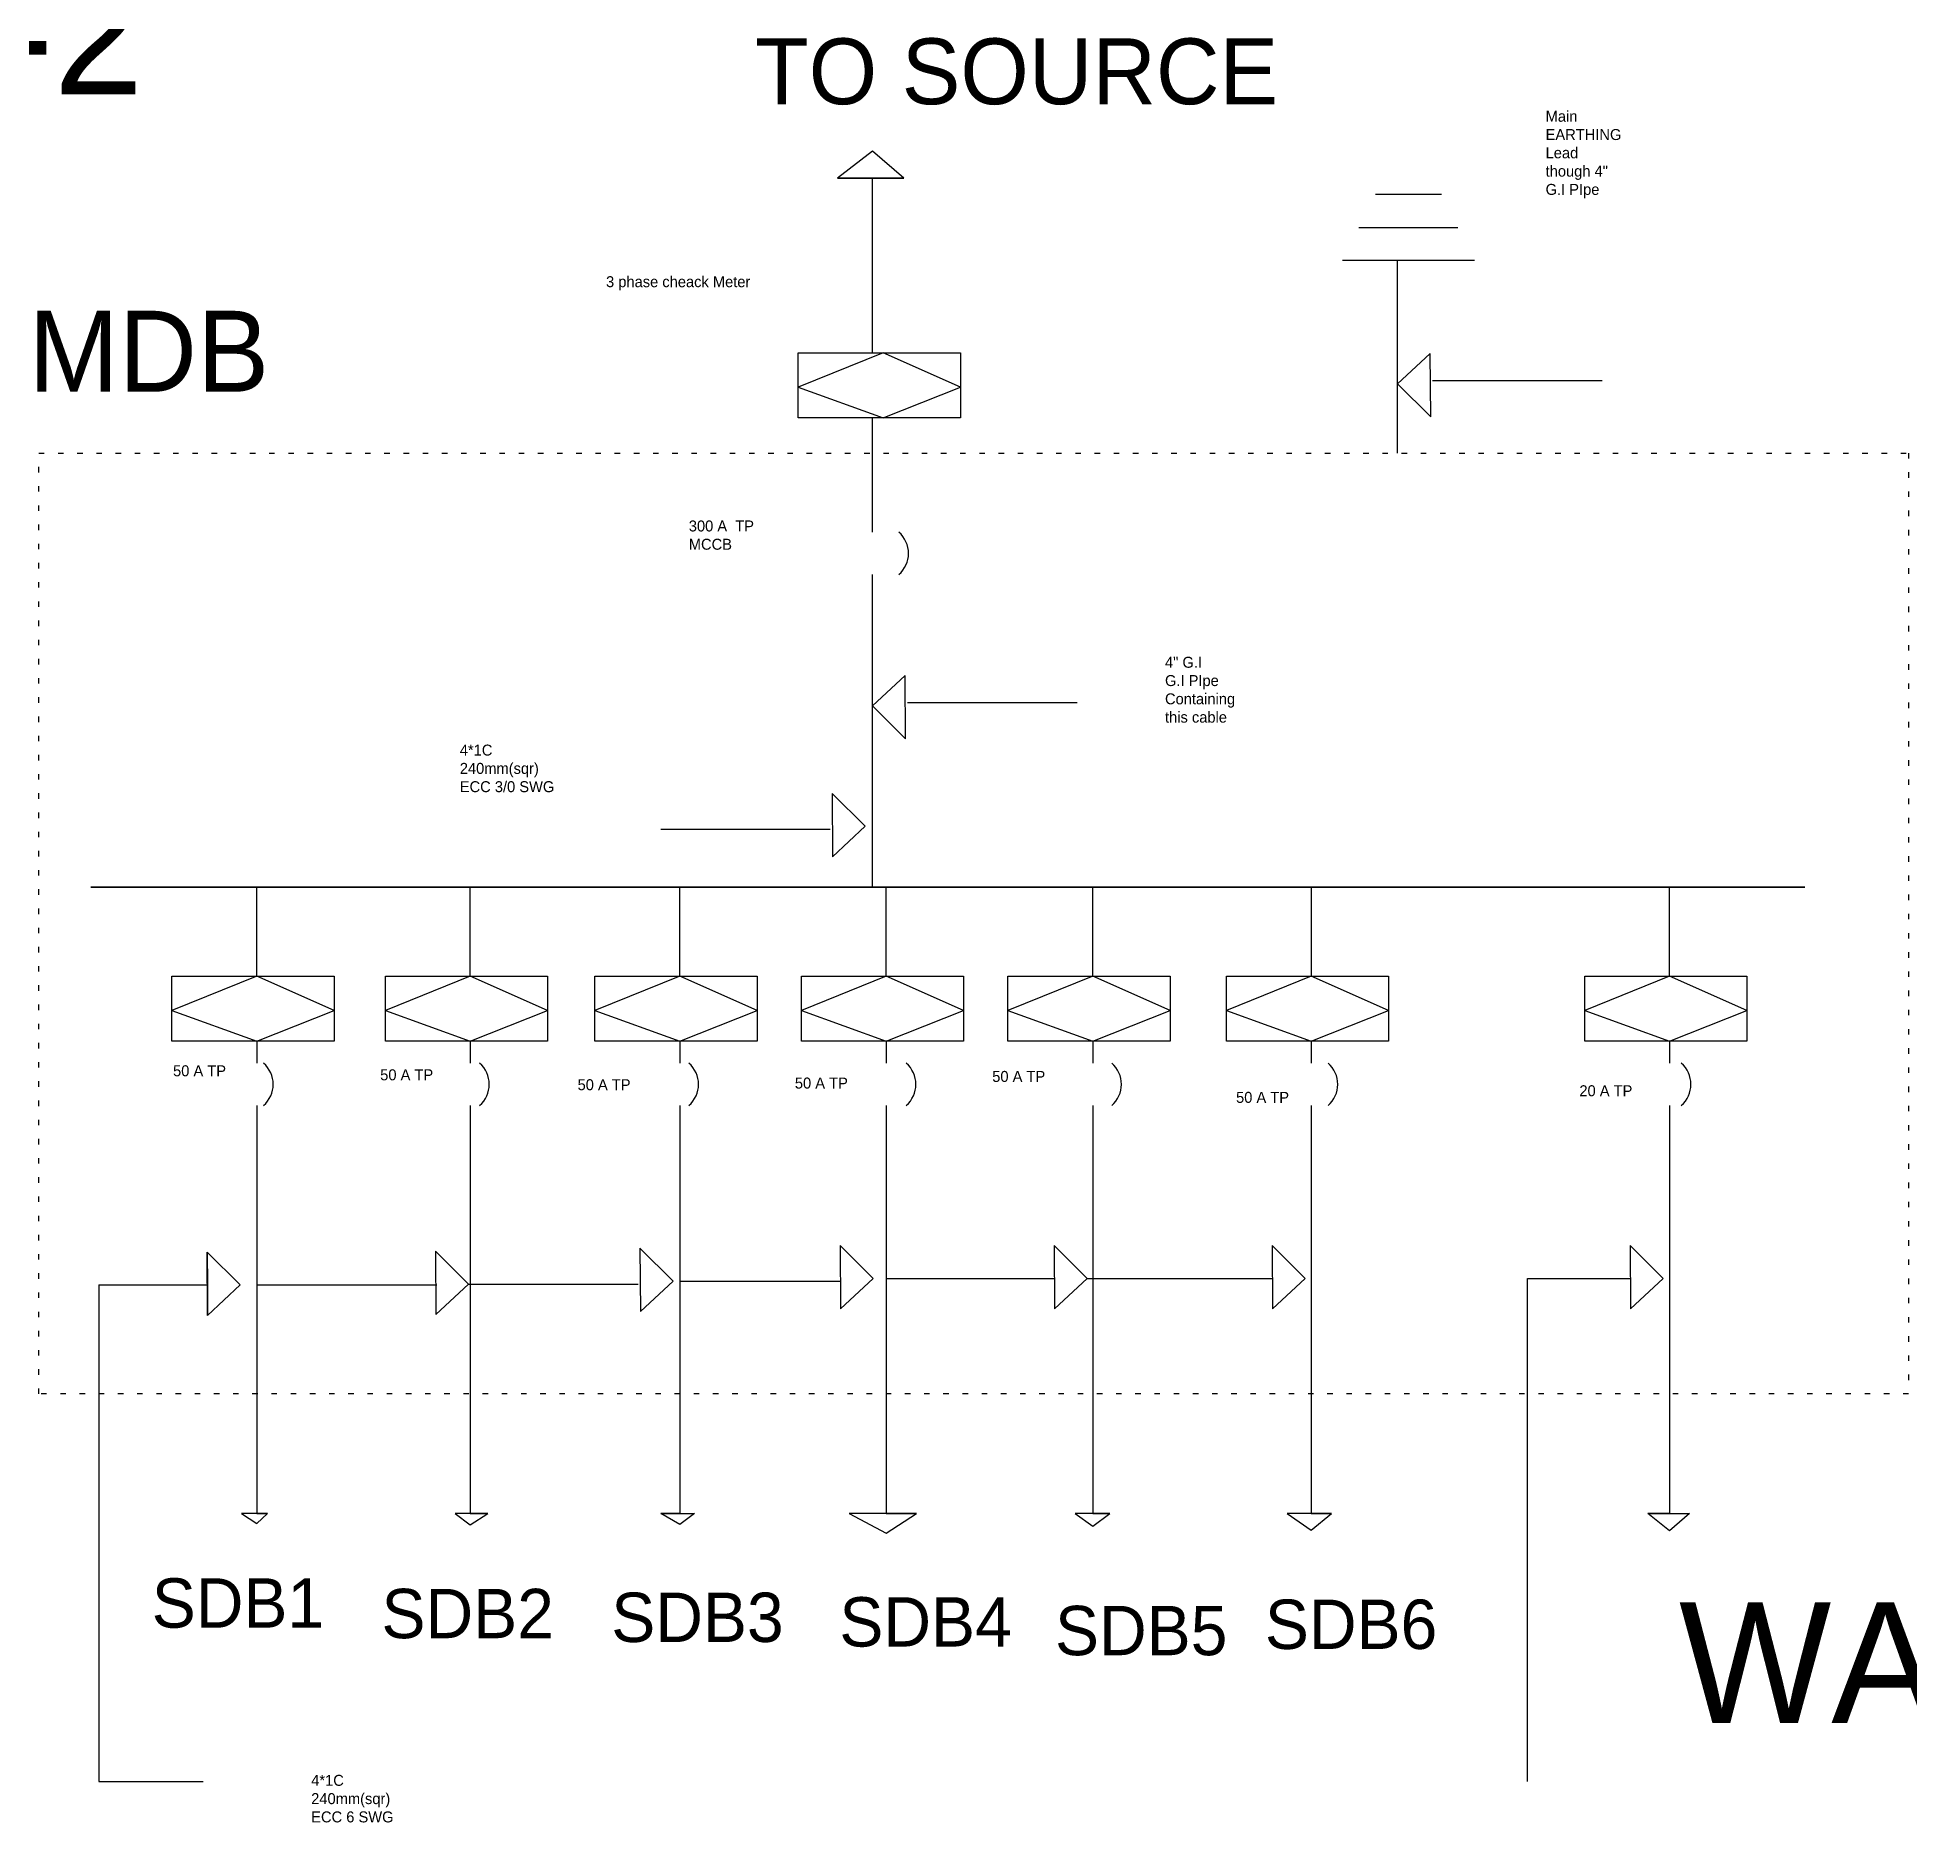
# Model space of a CAD drawing. Header units: inches. Extents: x 10.7 to 73.4, y 2.6 to 48.2.
# Drawn here: x 23.65 to 57.77, y 10.84 to 43.38 of the extents above; entities that cross this region are included whole.
import ezdxf

# ---------------------------------------------------------------- set-up
doc = ezdxf.new("R2010")
doc.units = ezdxf.units.IN
doc.header["$MEASUREMENT"] = 0
doc.linetypes.add('DOT', pattern=[0.25, 0, -0.25])

msp = doc.modelspace()

# ---------------------------------------------------------------- texts
at = {"attachment_point": 1}
for s, insert, char_height, width in [('S.M.RASEL\\P22-48039-2', (10.53, 48.207), 2.2, 17.37236), ('{\\H6x;TO SOURCE}', (36.732, 43.361), 0.2, 10.91157), ('3 phase cheack Meter ', (34.016, 39.026), 0.2, 3.37153), ('MDB', (23.486, 38.397), 1.4767, 9.13829), ('300 A  TP\\PMCCB', (35.525, 34.573), 0.2, 1.75), ('4" G.I\\PG.I PIpe\\PContaining \\Pthis cable', (44.208, 32.088), 0.2, 1.75), ('4*1C \\P240mm(sqr)\\PECC 3/0 SWG', (31.349, 30.487), 0.2, 1.75), ('50 A TP\\P\\P', (26.121, 24.641), 0.2, 1.365), ('50 A TP\\P\\P', (29.898, 24.568), 0.2, 1.365), ('50 A TP\\P\\P', (33.497, 24.387), 0.2, 1.365), ('50 A TP\\P\\P', (37.459, 24.417), 0.2, 1.365), ('50 A TP\\P\\P', (41.058, 24.538), 0.2, 1.365), ('SDB2', (29.921, 15.097), 0.9, 3.15), ('SDB3', (34.111, 15.028), 0.9, 3.15), ('SDB4', (38.27, 14.945), 0.9, 3.15), ('SDB5', (42.202, 14.787), 0.9, 3.15), ('SDB6', (46.029, 14.901), 0.9, 3.15), ('4*1C \\P240mm(sqr)\\PECC 6 SWG', (28.64, 11.706), 0.2, 2.275)]:
    msp.add_mtext(s, dxfattribs=dict(at, insert=insert, char_height=char_height, width=width))
for s, insert, char_height in [('Main \\PEARTHING \\PLead \\Pthough 4"\\PG.I PIpe', (51.148, 42.042), 0.2), ('20 A TP', (51.764, 24.277), 0.2), ('50 A TP', (45.504, 24.156), 0.2), ('SDB1', (25.732, 15.289), 0.9), ('WATER PUMP', (53.58, 14.853), 2.2)]:
    msp.add_mtext(s, dxfattribs=dict(at, insert=insert, char_height=char_height))

# ---------------------------------------------------------------- blocks, each defined once
blk = doc.blocks.new('Ground')
at = {"color": 7}
for p, q in [((-0.1, 0), (0.1, 0)), ((0.075, -0.05), (-0.075, -0.05)), ((-0.05, -0.1), (0.05, -0.1))]:
    blk.add_line(p, q, dxfattribs=at)

# ---------------------------------------------------------------- linework, layer by layer
for p, q in [((38.875, 41.307), (38.234, 40.815)), ((39.444, 40.815), (38.875, 41.307)), ((38.875, 40.815), (38.234, 40.815)), ((38.234, 40.815), (38.875, 40.815)), ((38.875, 40.815), (39.444, 40.815)), ((39.444, 40.815), (38.875, 40.815)), ((39.444, 40.815), (38.875, 40.815)), ((48.45, 35.802), (48.45, 39.314)), ((49.045, 37.618), (48.45, 37.063)), ((49.053, 36.464), (49.045, 37.618)), ((48.45, 37.063), (49.053, 36.464)), ((52.18, 37.12), (49.087, 37.12)), ((38.875, 34.359), (38.875, 36.445)), ((38.875, 27.889), (38.875, 33.587)), ((39.471, 31.747), (38.875, 31.192)), ((39.479, 30.593), (39.471, 31.747)), ((38.875, 31.192), (39.479, 30.593)), ((42.606, 31.248), (39.513, 31.248)), ((38.138, 29.598), (38.146, 28.444)), ((38.742, 28.999), (38.138, 29.598)), ((35.012, 28.943), (38.105, 28.943)), ((38.146, 28.444), (38.742, 28.999)), ((27.648, 26.264), (27.648, 27.889)), ((31.54, 26.264), (31.54, 27.889)), ((35.36, 26.264), (35.36, 27.889)), ((39.125, 26.264), (39.125, 27.889)), ((42.89, 26.264), (42.89, 27.889)), ((46.876, 27.889), (46.876, 26.264)), ((53.409, 26.264), (53.409, 27.889)), ((27.648, 23.91), (27.648, 16.469)), ((31.54, 23.908), (31.54, 16.469)), ((35.36, 23.908), (35.36, 16.469)), ((39.125, 23.908), (39.125, 16.469)), ((42.89, 23.908), (42.89, 16.469)), ((46.876, 23.908), (46.876, 16.469)), ((53.409, 23.908), (53.409, 16.469)), ((38.284, 21.353), (38.292, 20.199)), ((38.888, 20.754), (38.284, 21.353)), ((52.687, 21.353), (52.696, 20.199)), ((53.291, 20.754), (52.687, 21.353)), ((24.765, 20.636), (26.746, 20.636)), ((24.765, 20.636), (24.765, 11.586)), ((26.75, 20.081), (27.346, 20.636)), ((50.819, 20.754), (52.696, 20.756)), ((50.819, 11.586), (50.819, 20.754)), ((52.696, 20.199), (53.291, 20.754)), ((53.291, 20.754), (53.291, 20.754)), ((27.844, 16.469), (27.369, 16.469)), ((27.369, 16.469), (27.648, 16.287)), ((27.648, 16.469), (27.844, 16.469)), ((27.648, 16.287), (27.844, 16.469)), ((31.863, 16.469), (31.263, 16.469)), ((31.263, 16.469), (31.54, 16.264)), ((31.54, 16.469), (31.863, 16.469)), ((31.54, 16.264), (31.863, 16.469)), ((35.36, 16.469), (35.015, 16.469)), ((35.015, 16.469), (35.628, 16.469)), ((35.36, 16.268), (35.015, 16.469)), ((35.628, 16.469), (35.36, 16.268)), ((39.679, 16.469), (38.45, 16.469)), ((38.45, 16.469), (39.125, 16.109)), ((39.125, 16.469), (39.679, 16.469)), ((39.125, 16.109), (39.679, 16.469)), ((43.202, 16.469), (42.571, 16.469)), ((42.571, 16.469), (42.89, 16.24)), ((42.89, 16.469), (43.202, 16.469)), ((42.89, 16.24), (43.202, 16.469)), ((47.245, 16.469), (46.436, 16.469)), ((46.436, 16.469), (46.876, 16.168)), ((46.876, 16.469), (47.245, 16.469)), ((46.876, 16.168), (47.245, 16.469)), ((53.409, 16.469), (53.009, 16.469)), ((53.009, 16.469), (53.773, 16.469)), ((53.409, 16.157), (53.009, 16.469)), ((53.773, 16.469), (53.409, 16.157)), ((24.765, 11.586), (26.668, 11.586))]:
    msp.add_line(p, q)
at = {"lineweight": 30}
for p, q in [((38.875, 37.627), (38.875, 40.815)), ((39.07, 37.627), (37.522, 37.003)), ((40.48, 37.003), (39.07, 37.627)), ((37.522, 37.003), (39.07, 36.445)), ((39.07, 36.445), (40.48, 37.003)), ((26.1, 26.264), (27.648, 26.264)), ((27.648, 26.264), (26.1, 25.639)), ((29.058, 25.639), (27.648, 26.264)), ((31.54, 26.264), (29.992, 25.639)), ((32.95, 25.639), (31.54, 26.264)), ((35.36, 26.264), (33.813, 25.639)), ((36.77, 25.639), (35.36, 26.264)), ((39.125, 26.264), (37.578, 25.639)), ((40.535, 25.639), (39.125, 26.264)), ((42.89, 26.264), (41.342, 25.639)), ((44.3, 25.639), (42.89, 26.264)), ((46.876, 26.264), (45.329, 25.639)), ((48.286, 25.639), (46.876, 26.264)), ((53.409, 26.264), (51.862, 25.639)), ((54.82, 25.639), (53.409, 26.264)), ((26.1, 25.639), (27.648, 25.081)), ((27.648, 25.081), (29.058, 25.639)), ((29.992, 25.639), (31.54, 25.081)), ((31.54, 25.081), (32.95, 25.639)), ((33.813, 25.639), (35.36, 25.081)), ((35.36, 25.081), (36.77, 25.639)), ((37.578, 25.639), (39.125, 25.081)), ((39.125, 25.081), (40.535, 25.639)), ((41.342, 25.639), (42.89, 25.081)), ((42.89, 25.081), (44.3, 25.639)), ((45.329, 25.639), (46.876, 25.081)), ((46.876, 25.081), (48.286, 25.639)), ((51.862, 25.639), (53.409, 25.081)), ((53.409, 25.081), (54.82, 25.639)), ((27.648, 25.081), (27.648, 24.68)), ((31.54, 25.081), (31.54, 24.68)), ((35.36, 25.081), (35.36, 24.68)), ((39.125, 25.081), (39.125, 24.68)), ((42.89, 25.081), (42.89, 24.68)), ((46.876, 25.081), (46.876, 24.68)), ((53.409, 25.081), (53.409, 24.68)), ((30.904, 21.25), (30.912, 20.097)), ((31.507, 20.652), (30.904, 21.25)), ((34.634, 21.307), (34.642, 20.153)), ((35.238, 20.708), (34.634, 21.307)), ((42.185, 21.353), (42.193, 20.199)), ((42.788, 20.754), (42.185, 21.353)), ((46.161, 21.353), (46.169, 20.199)), ((46.765, 20.754), (46.161, 21.353)), ((27.648, 20.636), (30.93, 20.636)), ((30.912, 20.097), (31.507, 20.652)), ((31.507, 20.652), (34.6, 20.652)), ((34.642, 20.153), (35.238, 20.708)), ((35.36, 20.708), (38.284, 20.708)), ((38.292, 20.199), (38.888, 20.754)), ((39.125, 20.754), (42.189, 20.754)), ((42.193, 20.199), (42.788, 20.754)), ((42.788, 20.754), (46.165, 20.754)), ((46.169, 20.199), (46.765, 20.754))]:
    msp.add_line(p, q, dxfattribs=at)
at = {"lineweight": 35}
for p, q in [((24.622, 27.889), (55.875, 27.889)), ((24.622, 27.889), (47.122, 27.889)), ((55.875, 27.889), (38.875, 27.889)), ((42.89, 27.889), (46.876, 27.889)), ((26.746, 20.636), (26.742, 21.235)), ((26.742, 21.235), (26.75, 20.081)), ((27.346, 20.636), (26.742, 21.235))]:
    msp.add_line(p, q, dxfattribs=at)
at = {"lineweight": 30}
for points in [[(37.522, 37.627), (40.48, 37.627), (40.48, 36.445), (37.522, 36.445)], [(26.1, 26.264), (29.058, 26.264), (29.058, 25.081), (26.1, 25.081)], [(29.992, 26.264), (32.95, 26.264), (32.95, 25.081), (29.992, 25.081)], [(33.813, 26.264), (36.77, 26.264), (36.77, 25.081), (33.813, 25.081)], [(37.578, 26.264), (40.535, 26.264), (40.535, 25.081), (37.578, 25.081)], [(41.342, 26.264), (44.3, 26.264), (44.3, 25.081), (41.342, 25.081)], [(45.329, 26.264), (48.286, 26.264), (48.286, 25.081), (45.329, 25.081)], [(51.862, 26.264), (54.82, 26.264), (54.82, 25.081), (51.862, 25.081)]]:
    msp.add_lwpolyline(points, close=True, dxfattribs=at)
at = {"linetype": 'DOT'}
msp.add_lwpolyline([(23.673, 35.802), (57.766, 35.802), (57.766, 18.649), (23.673, 18.649)], close=True, dxfattribs=at)
for centre in [(39.021, 33.973), (27.437, 24.294), (31.377, 24.294), (35.193, 24.294), (39.156, 24.294), (42.904, 24.294), (46.849, 24.294), (53.288, 24.294)]:
    msp.add_arc(centre, 0.51, 310.8481, 49.1519)

# ---------------------------------------------------------------- block references
at = {"xscale": 12.03123126707135, "yscale": 12.03123126707135, "zscale": 12.03123126707136, "rotation": 180.0000000000013}
msp.add_blockref('Ground', (48.646, 39.314), dxfattribs=at)

msp.set_redraw_order([(e.dxf.handle, doc.entitydb.next_handle()) for e in msp.query("TEXT MTEXT ATTDEF DIMENSION ARC_DIMENSION")])  # texts and dimensions are drawn at this point

doc.saveas('drawing.dxf')
